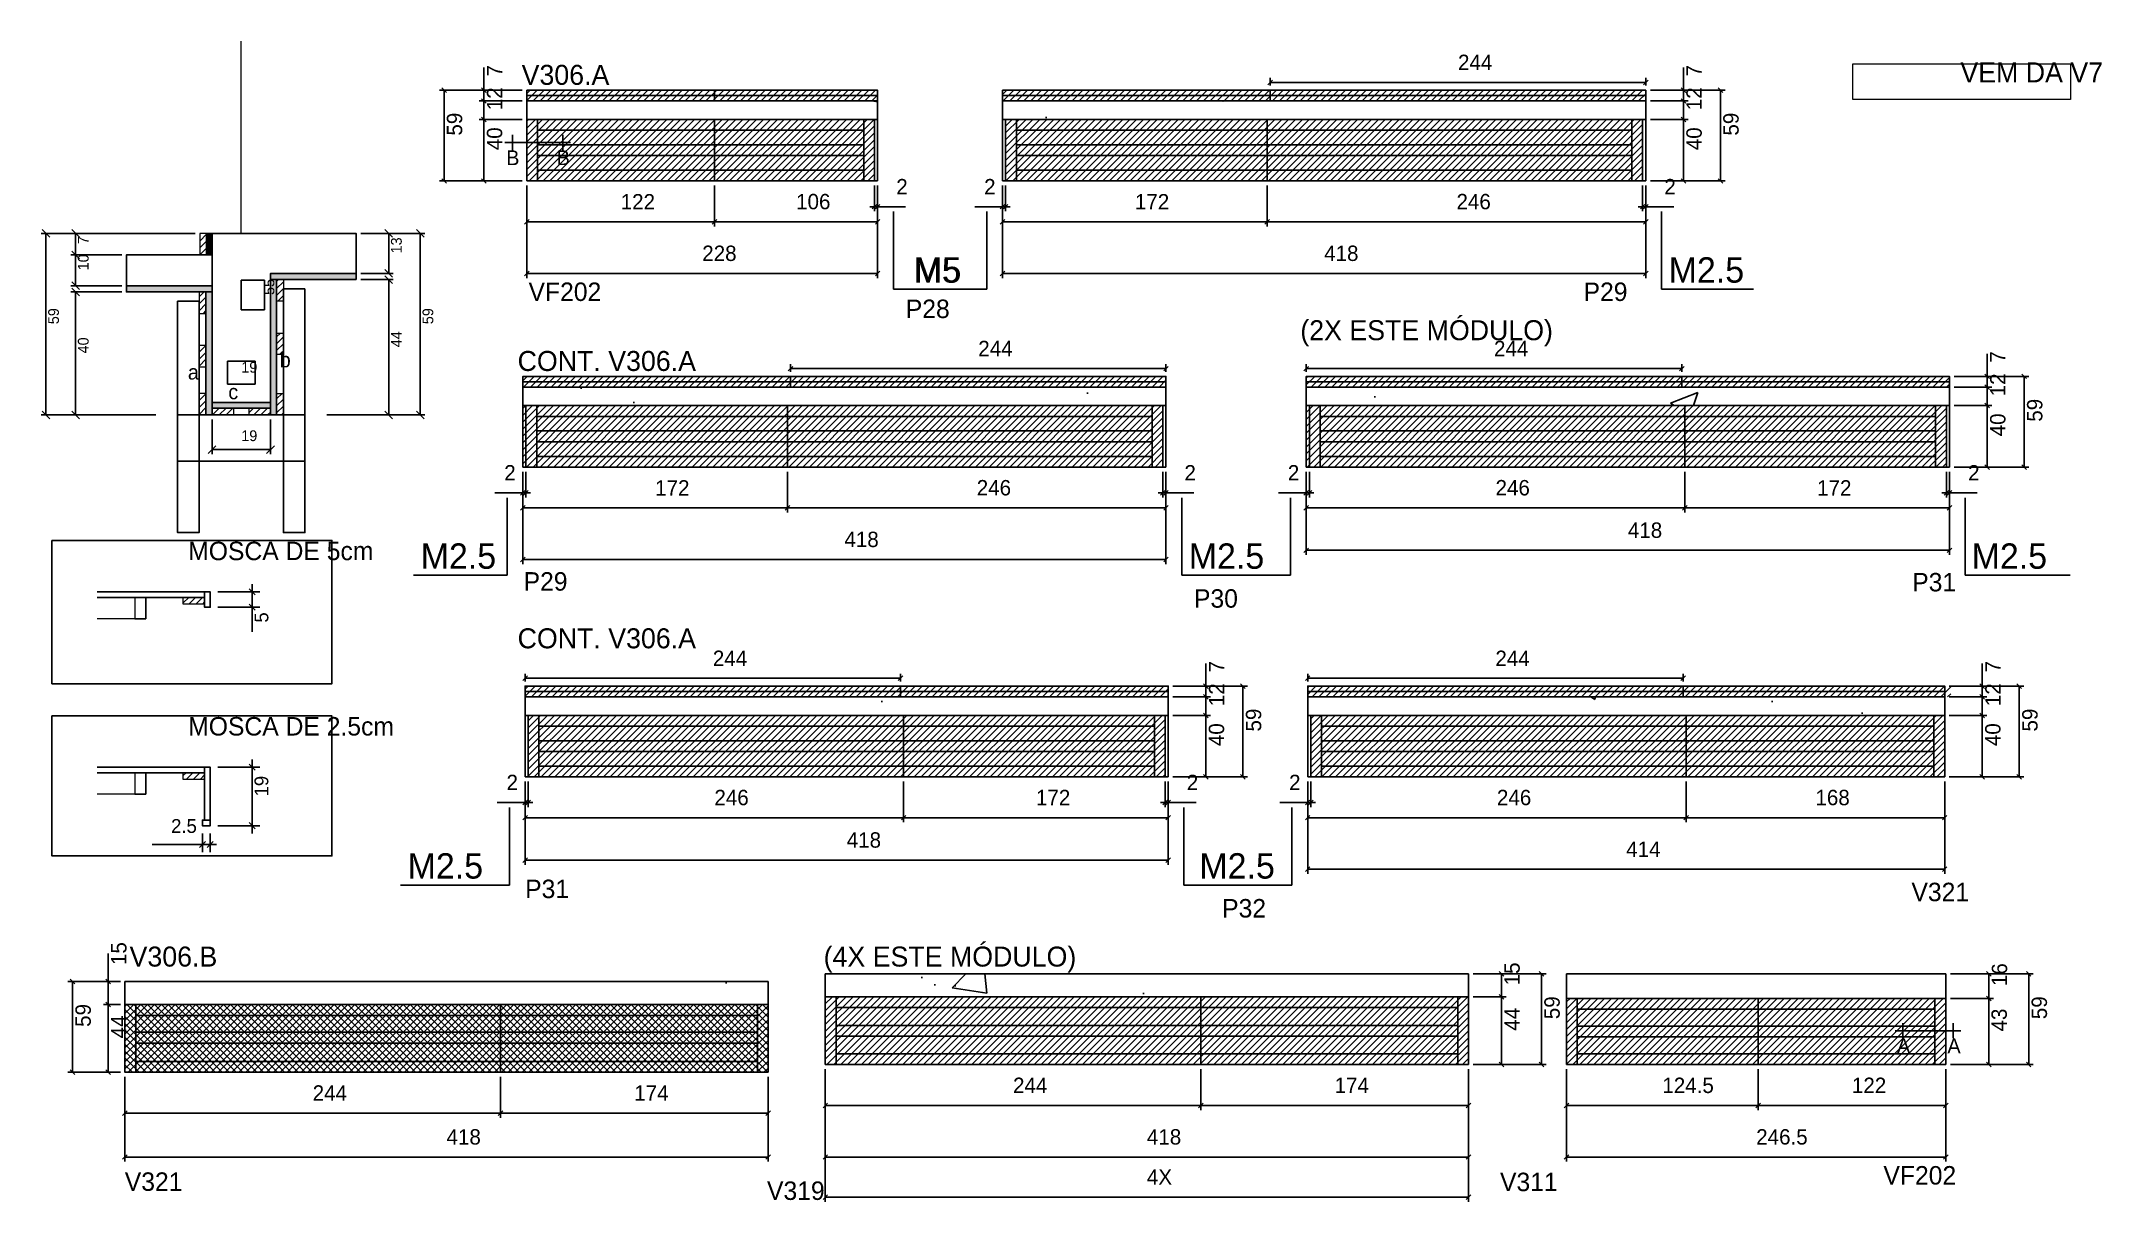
# Model space of a CAD drawing. Header units: metres. Extents: x 5173 to 6512, y 5271 to 6026.
import ezdxf

# ---------------------------------------------------------------- set-up
doc = ezdxf.new("R2010")
doc.units = ezdxf.units.M
for name, color, linetype in [('5', 7, 'Continuous'), ('CONCRETO', 7, 'Continuous'), ('COTA', 7, 'Continuous'), ('Cota Seção (2x)', 7, 'Continuous'), ('Cotas', 7, 'Continuous'), ('detalhes', 7, 'Continuous'), ('Hachura', 7, 'Continuous'), ('Madeira', 7, 'Continuous'), ('NOMENCLATURA', 7, 'Continuous'), ('Painéis', 7, 'Continuous'), ('REAPROVEITAMENTO', 7, 'Continuous'), ('SARR_2.2x7', 7, 'Continuous'), ('SARR_3.5x7', 7, 'Continuous'), ('TEXTO PILAR', 7, 'Continuous'), ('Texto Seção', 7, 'Continuous')]:
    doc.layers.add(name, color=color, linetype=linetype)

msp = doc.modelspace()

# ---------------------------------------------------------------- texts
at = {"layer": '5', "color": 5, "lineweight": 25}
for s, rotation, p in [('VF202', 360, (5489.8, 5856.8)), ('P29', 0, (6175.5, 5856.8)), ('P28', 0, (5735, 5845.7)), ('P29', 0, (5486.6, 5668.5)), ('P31', 360, (6389.1, 5668)), ('P30', 360, (5922.3, 5657.4)), ('P31', 360, (5487.6, 5468.6)), ('V321', 360, (6388.6, 5466.6)), ('P32', 360, (5940.6, 5456)), ('V321', 0, (5227.4, 5278.3)), ('V311', 0, (6121.2, 5278.1)), ('VF202', 0, (6370.4, 5282.4)), ('V319', 0, (5644.8, 5272.4))]:
    msp.add_text(s, height=12, rotation=rotation, dxfattribs=at).set_placement(p)
at = {"layer": 'COTA', "color": 240, "lineweight": 25}
for s, height, p in [('244', 10, (6093.9, 6006.9)), ('2', 10, (5728.8, 5926.1)), ('2', 10, (5785.9, 5926.1)), ('2', 10, (6228, 5926.1)), ('122', 10, (5549.7, 5916.3)), ('106', 10, (5663.7, 5916.4)), ('172', 10, (5883.9, 5916.3)), ('246', 10, (6092.9, 5916.4)), ('228', 10, (5602.7, 5882.8)), ('418', 10, (6006.9, 5882.8)), ('244', 10, (5782.1, 5820.9)), ('244', 10, (6117.3, 5820.9)), ('2', 10, (5474, 5740.1)), ('2', 10, (5916.1, 5740.1)), ('2', 10, (5983.3, 5740.1)), ('2', 10, (6425.4, 5740.1)), ('172', 10, (5572.1, 5730.3)), ('246', 10, (5781.1, 5730.4)), ('246', 10, (6118.3, 5730.4)), ('172', 10, (6327.3, 5730.3)), ('418', 10, (5695.1, 5696.8)), ('418', 10, (6204.3, 5702.8)), ('244', 10, (5609.6, 5619.5)), ('244', 10, (6118.2, 5619.5)), ('2', 10, (5475.5, 5538.8)), ('2', 10, (5917.6, 5538.8)), ('2', 10, (5984.1, 5538.8)), ('246', 10, (5610.6, 5529)), ('172', 10, (5819.6, 5529)), ('246', 10, (6119.2, 5529)), ('168', 10, (6326.2, 5529)), ('2.5', 9, (5257.5, 5511)), ('418', 10, (5696.6, 5501.4)), ('414', 10, (6203.2, 5495.4)), ('244', 10, (5349.5, 5336.9)), ('174', 10, (5558.5, 5336.9)), ('244', 10, (5804.7, 5341.9)), ('174', 10, (6013.7, 5341.9)), ('124.5', 10, (6226.7, 5341.9)), ('122', 10, (6349.9, 5341.9)), ('418', 10, (5436.5, 5308.4)), ('418', 10, (5891.7, 5308.4)), ('246.5', 10, (6287.7, 5308.4)), ('4X', 10, (5891.7, 5282.3))]:
    msp.add_text(s, height=height, dxfattribs=at).set_placement(p)
for s, height, p in [('7', 10, (5472.7, 6002.7)), ('7', 10, (6252.3, 6002.7)), ('12', 10, (5472.7, 5980.8)), ('12', 10, (6252.3, 5980.8)), ('59', 10, (5446.7, 5964.3)), ('59', 10, (6276.3, 5964.3)), ('40', 10, (5472.7, 5954.8)), ('40', 10, (6252.3, 5954.8)), ('7', 10, (6449.7, 5816.7)), ('12', 10, (6449.7, 5794.8)), ('59', 10, (6473.7, 5778.3)), ('40', 10, (6449.7, 5768.8)), ('5', 9, (5320.7, 5647.7)), ('7', 10, (5942, 5615.3)), ('7', 10, (6446.6, 5615.3)), ('12', 10, (5942, 5593.4)), ('12', 10, (6446.6, 5593.4)), ('59', 10, (5966, 5576.9)), ('59', 10, (6470.6, 5576.9)), ('40', 10, (5941.9, 5567.4)), ('40', 10, (6446.5, 5567.4)), ('19', 9, (5320.7, 5534.7)), ('15', 10, (5228.5, 5425.1)), ('15', 10, (6134, 5411.9)), ('16', 10, (6450.8, 5411.4)), ('59', 10, (5205.3, 5384.9)), ('59', 10, (6160, 5389.9)), ('59', 10, (6476.7, 5389.9)), ('44', 10, (5228.5, 5377.4)), ('44', 10, (6134, 5382.4)), ('43', 10, (6450.6, 5381.9))]:
    msp.add_text(s, height=height, rotation=90, dxfattribs=at).set_placement(p)
at = {"layer": 'COTA', "color": 1, "lineweight": 25}
for s, p in [('7', (5203.9, 5893.7)), ('13', (5407.4, 5887.7)), ('10', (5203.9, 5876.7)), ('59', (5184.6, 5841.7)), ('59', (5427.9, 5841.7)), ('40', (5203.9, 5822.7)), ('44', (5407.4, 5826.7))]:
    msp.add_text(s, height=7, rotation=90, dxfattribs=at).set_placement(p)
msp.add_text('19', height=7, dxfattribs=at).set_placement((5303.1, 5765.7))
at = {"layer": 'Cota Seção (2x)', "color": 1, "lineweight": 25}
msp.add_text('55', height=7, rotation=90, dxfattribs=at).set_placement((5324.6, 5860.7))
msp.add_text('19', height=7, dxfattribs=at).set_placement((5303.1, 5810.2))
at = {"layer": 'detalhes', "color": 4, "lineweight": 25}
for s, p in [('B', (5475.3, 5945.1)), ('B', (5508.1, 5945.1)), ('a', (5268.4, 5805.7)), ('b', (5328.1, 5813.7)), ('c', (5294.7, 5792.9)), ('A', (6379.2, 5367.8)), ('A', (6412, 5367.8))]:
    msp.add_text(s, height=9.6, dxfattribs=at).set_placement(p)
at = {"layer": 'NOMENCLATURA', "color": 7, "lineweight": 25}
for s, p in [('M5', (5740, 5868.7)), ('M5', (5740.5, 5868.7)), ('M2.5', (6230.8, 5868.7)), ('M2.5', (5419.7, 5682.7)), ('M2.5', (5918.9, 5682.7)), ('M2.5', (6427.7, 5682.7)), ('M2.5', (5411.2, 5481.3)), ('M2.5', (5925.8, 5481.3))]:
    msp.add_text(s, height=16.5, dxfattribs=at).set_placement(p)
at = {"layer": 'TEXTO PILAR', "color": 3, "lineweight": 15}
for s, p in [('MOSCA DE 5cm', (5268.6, 5688.3)), ('MOSCA DE 2.5cm', (5268.6, 5574.3))]:
    msp.add_text(s, height=12, dxfattribs=at).set_placement(p)
at = {"layer": 'Texto Seção', "color": 7, "lineweight": 15}
for s, p in [('V306.A', (5485.3, 5997.3)), ('VEM DA V7', (6420.4, 5998.9)), ('(2X ESTE MÓDULO)', (5991.4, 5831.3)), ('CONT. V306.A', (5482.7, 5811.3)), ('CONT. V306.A', (5482.7, 5631)), ('(4X ESTE MÓDULO)', (5681.6, 5424.1)), ('V306.B', (5230.5, 5424.1))]:
    msp.add_text(s, height=13, dxfattribs=at).set_placement(p)

# ---------------------------------------------------------------- hatches: boundary and pattern name
at = {"layer": 'COTA'}
h = msp.add_hatch(dxfattribs=at)
h.set_pattern_fill('AR-CONC')
h.paths.add_polyline_path([(5716.7, 5986.8), (5488.7, 5986.8), (5488.7, 5974.8), (5716.7, 5974.8), (5716.7, 5986.8), (5716.7, 5986.8)])
h = msp.add_hatch(dxfattribs=at)
h.set_pattern_fill('AR-CONC')
h.paths.add_polyline_path([(5797.9, 5986.8), (6215.9, 5986.8), (6215.9, 5974.8), (5797.9, 5974.8), (5797.9, 5986.8), (5797.9, 5986.8)])
h = msp.add_hatch(dxfattribs=at)
h.set_pattern_fill('AR-CONC')
h.paths.add_polyline_path([(5486.1, 5800.8), (5904.1, 5800.8), (5904.1, 5788.8), (5486.1, 5788.8), (5486.1, 5800.8), (5486.1, 5800.8)])
h = msp.add_hatch(dxfattribs=at)
h.set_pattern_fill('AR-CONC')
h.paths.add_polyline_path([(6413.3, 5800.8), (5995.3, 5800.8), (5995.3, 5788.8), (6413.3, 5788.8), (6413.3, 5800.8), (6413.3, 5800.8)])
h = msp.add_hatch(dxfattribs=at)
h.set_pattern_fill('AR-CONC')
h.paths.add_polyline_path([(5905.6, 5599.4), (5487.6, 5599.4), (5487.6, 5587.4), (5905.6, 5587.4), (5905.6, 5599.4), (5905.6, 5599.4)])
h = msp.add_hatch(dxfattribs=at)
h.set_pattern_fill('AR-CONC')
h.paths.add_polyline_path([(6410.2, 5599.4), (5996.2, 5599.4), (5996.2, 5587.4), (6410.2, 5587.4), (6410.2, 5599.4), (6410.2, 5599.4)])
h = msp.add_hatch(dxfattribs=at)
h.set_pattern_fill('AR-CONC')
h.paths.add_polyline_path([(5645.5, 5414.4), (5227.5, 5414.4), (5227.5, 5399.4), (5645.5, 5399.4), (5645.5, 5414.4)])
h = msp.add_hatch(dxfattribs=at)
h.set_pattern_fill('AR-CONC')
h.paths.add_polyline_path([(6100.7, 5419.4), (5682.7, 5419.4), (5682.7, 5404.4), (6100.7, 5404.4), (6100.7, 5419.4)])
h = msp.add_hatch(dxfattribs=at)
h.set_pattern_fill('AR-CONC')
h.paths.add_polyline_path([(6164.4, 5419.4), (6410.9, 5419.4), (6410.9, 5403.4), (6164.4, 5403.4), (6164.4, 5419.4), (6164.4, 5419.4)])
at = {"layer": 'Hachura'}
h = msp.add_hatch(dxfattribs=at)
h.set_pattern_fill('ANSI31')
h.paths.add_polyline_path([(5276.1, 5886.7), (5280.5, 5886.7), (5280.5, 5900.7), (5276.1, 5900.7), (5276.1, 5886.7)])
h = msp.add_hatch(color=7, dxfattribs=at)
h.dxf.hatch_style = 1
h.paths.add_polyline_path([(5280.5, 5900.7), (5284.1, 5900.7), (5284.1, 5886.7), (5280.5, 5886.7), (5280.5, 5900.7)])
h = msp.add_hatch(color=7, dxfattribs=at)
h.dxf.hatch_style = 1
h.paths.add_polyline_path([(5284.1, 5862.7), (5284.1, 5866.7), (5228.5, 5866.7), (5228.5, 5862.7), (5284.1, 5862.7)])
h = msp.add_hatch(color=7, dxfattribs=at)
h.dxf.hatch_style = 1
h.paths.add_polyline_path([(5377.7, 5870.7), (5377.7, 5874.7), (5322.1, 5874.7), (5322.1, 5870.7), (5377.7, 5870.7)])
h = msp.add_hatch(color=7, dxfattribs=at)
h.dxf.hatch_style = 1
h.paths.add_polyline_path([(5326.1, 5870.7), (5322.1, 5870.7), (5322.1, 5782.7), (5326.1, 5782.7), (5326.1, 5870.7)])
h = msp.add_hatch(dxfattribs=at)
h.set_pattern_fill('ANSI31')
h.paths.add_polyline_path([(5330.5, 5856.7), (5326.1, 5856.7), (5326.1, 5870.7), (5330.5, 5870.7), (5330.5, 5856.7)])
h = msp.add_hatch(dxfattribs=at)
h.set_pattern_fill('ANSI31')
h.paths.add_polyline_path([(5275.7, 5848.7), (5280.1, 5848.7), (5280.1, 5862.7), (5275.7, 5862.7), (5275.7, 5848.7)])
h = msp.add_hatch(color=7, dxfattribs=at)
h.dxf.hatch_style = 1
h.paths.add_polyline_path([(5284.1, 5862.7), (5280.1, 5862.7), (5280.1, 5782.7), (5284.1, 5782.7), (5284.1, 5862.7)])
h = msp.add_hatch(dxfattribs=at)
h.set_pattern_fill('ANSI31')
h.paths.add_polyline_path([(5275.7, 5813.9), (5280.1, 5813.9), (5280.1, 5827.9), (5275.7, 5827.9), (5275.7, 5813.9)])
h = msp.add_hatch(dxfattribs=at)
h.set_pattern_fill('ANSI31')
h.paths.add_polyline_path([(5330.5, 5821.9), (5326.1, 5821.9), (5326.1, 5835.9), (5330.5, 5835.9), (5330.5, 5821.9)])
h = msp.add_hatch(dxfattribs=at)
h.set_pattern_fill('ANSI31')
h.paths.add_polyline_path([(5275.7, 5782.7), (5280.1, 5782.7), (5280.1, 5796.7), (5275.7, 5796.7), (5275.7, 5782.7)])
h = msp.add_hatch(color=7, dxfattribs=at)
h.dxf.hatch_style = 1
h.paths.add_polyline_path([(5322.1, 5787.1), (5322.1, 5790.7), (5284.1, 5790.7), (5284.1, 5787.1), (5322.1, 5787.1)])
h = msp.add_hatch(dxfattribs=at)
h.set_pattern_fill('ANSI31')
h.paths.add_polyline_path([(5284.1, 5782.7), (5284.1, 5787.1), (5298.1, 5787.1), (5298.1, 5782.7), (5284.1, 5782.7)])
h = msp.add_hatch(dxfattribs=at)
h.set_pattern_fill('ANSI31')
h.paths.add_polyline_path([(5322.1, 5782.7), (5322.1, 5787.1), (5308.1, 5787.1), (5308.1, 5782.7), (5322.1, 5782.7)])
h = msp.add_hatch(dxfattribs=at)
h.set_pattern_fill('ANSI31')
h.paths.add_polyline_path([(5330.5, 5782.7), (5326.1, 5782.7), (5326.1, 5796.7), (5330.5, 5796.7), (5330.5, 5782.7)])
h = msp.add_hatch(dxfattribs=at)
h.set_pattern_fill('ANSI31')
h.paths.add_polyline_path([(5265.4, 5664.1), (5265.4, 5659.7), (5279.3, 5659.7), (5279.3, 5664.1), (5265.4, 5664.1)])
h = msp.add_hatch(dxfattribs=at)
h.set_pattern_fill('ANSI31')
h.paths.add_polyline_path([(5265.4, 5550.1), (5265.4, 5545.7), (5279.3, 5545.7), (5279.3, 5550.1), (5265.4, 5550.1)])
at = {"layer": 'REAPROVEITAMENTO'}
h = msp.add_hatch(dxfattribs=at)
h.set_pattern_fill('ANSI31')
h.paths.add_polyline_path([(5716.7, 5993.8), (5488.7, 5993.8), (5488.7, 5986.8), (5716.7, 5986.8), (5716.7, 5993.8)])
h = msp.add_hatch(dxfattribs=at)
h.set_pattern_fill('ANSI31')
h.paths.add_polyline_path([(6215.9, 5993.8), (5797.9, 5993.8), (5797.9, 5986.8), (6215.9, 5986.8), (6215.9, 5993.8)])
h = msp.add_hatch(dxfattribs=at)
h.set_pattern_fill('ANSI31')
h.paths.add_polyline_path([(5714.7, 5934.8), (5714.7, 5974.8), (5488.7, 5974.8), (5488.7, 5934.8), (5714.7, 5934.8), (5714.7, 5934.8)])
h = msp.add_hatch(dxfattribs=at)
h.set_pattern_fill('ANSI31')
h.paths.add_polyline_path([(6213.9, 5934.8), (6213.9, 5974.8), (5799.9, 5974.8), (5799.9, 5934.8), (6213.9, 5934.8)])
h = msp.add_hatch(dxfattribs=at)
h.set_pattern_fill('ANSI31')
h.paths.add_polyline_path([(5904.1, 5807.8), (5486.1, 5807.8), (5486.1, 5800.8), (5904.1, 5800.8), (5904.1, 5807.8)])
h = msp.add_hatch(dxfattribs=at)
h.set_pattern_fill('ANSI31')
h.paths.add_polyline_path([(6413.3, 5807.8), (5995.3, 5807.8), (5995.3, 5800.8), (6413.3, 5800.8), (6413.3, 5807.8)])
h = msp.add_hatch(dxfattribs=at)
h.set_pattern_fill('ANSI31')
h.paths.add_polyline_path([(5902.1, 5748.8), (5902.1, 5788.8), (5486.1, 5788.8), (5486.1, 5748.8), (5902.1, 5748.8)])
h = msp.add_hatch(dxfattribs=at)
h.set_pattern_fill('ANSI31')
h.paths.add_polyline_path([(6411.3, 5748.8), (6411.3, 5788.8), (5995.3, 5788.8), (5995.3, 5748.8), (6411.3, 5748.8)])
h = msp.add_hatch(dxfattribs=at)
h.set_pattern_fill('ANSI31')
h.paths.add_polyline_path([(5905.6, 5606.4), (5487.6, 5606.4), (5487.6, 5599.4), (5905.6, 5599.4), (5905.6, 5606.4)])
h = msp.add_hatch(dxfattribs=at)
h.set_pattern_fill('ANSI31')
h.paths.add_polyline_path([(6414.2, 5606.4), (5996.2, 5606.4), (5996.2, 5599.4), (6414.2, 5599.4), (6414.2, 5606.4)])
h = msp.add_hatch(dxfattribs=at)
h.set_pattern_fill('ANSI31')
h.paths.add_polyline_path([(5903.6, 5547.4), (5903.6, 5587.4), (5489.6, 5587.4), (5489.6, 5547.4), (5903.6, 5547.4), (5903.6, 5547.4)])
h = msp.add_hatch(dxfattribs=at)
h.set_pattern_fill('ANSI31')
h.paths.add_polyline_path([(6410.2, 5547.4), (6410.2, 5587.4), (5998.2, 5587.4), (5998.2, 5547.4), (6410.2, 5547.4)])
h = msp.add_hatch(dxfattribs=at)
h.set_pattern_fill('ANSI37')
h.paths.add_polyline_path([(5645.5, 5355.4), (5645.5, 5399.4), (5227.5, 5399.4), (5227.5, 5355.4), (5645.5, 5355.4)])
h = msp.add_hatch(dxfattribs=at)
h.set_pattern_fill('ANSI31')
h.paths.add_polyline_path([(6100.7, 5360.4), (6100.7, 5404.4), (5682.7, 5404.4), (5682.7, 5360.4), (6100.7, 5360.4)])
h = msp.add_hatch(dxfattribs=at)
h.set_pattern_fill('ANSI31')
h.paths.add_polyline_path([(6410.9, 5360.4), (6410.9, 5403.4), (6164.4, 5403.4), (6164.4, 5360.4), (6410.9, 5360.4), (6410.9, 5360.4)])

# ---------------------------------------------------------------- linework, layer by layer
at = {"layer": 'CONCRETO', "color": 251, "lineweight": 25}
msp.add_lwpolyline([(5322.1, 5870.7), (5322.1, 5790.7), (5284.1, 5790.7), (5284.1, 5866.7), (5228.5, 5866.7), (5228.5, 5886.7), (5284.1, 5886.7), (5284.1, 5900.7), (5322.1, 5900.7)], dxfattribs=at)
msp.add_lwpolyline([(5377.7, 5874.7), (5377.7, 5900.7), (5322.1, 5900.7), (5322.1, 5900.7), (5284.1, 5900.7), (5284.1, 5790.7), (5322.1, 5790.7), (5322.1, 5874.7)], close=True, dxfattribs=at)
at = {"layer": 'COTA', "color": 4, "lineweight": 25}
for p, q in [((5460.8, 5993.8), (5460.8, 6008.5)), ((5971.9, 5996.8), (5971.9, 6001.8)), ((6215.9, 5996.8), (6215.9, 6001.8)), ((6240.4, 5993.8), (6240.4, 6008.5)), ((5485.7, 5993.8), (5431.9, 5993.8)), ((5434.9, 5993.8), (5434.9, 5934.8)), ((5485.7, 5993.8), (5457.8, 5993.8)), ((5485.7, 5986.8), (5457.8, 5986.8)), ((5485.7, 5986.8), (5457.8, 5986.8)), ((5460.8, 5986.8), (5460.8, 5993.8)), ((5460.8, 5974.8), (5460.8, 5986.8)), ((6215.9, 5998.8), (5971.9, 5998.8)), ((6218.9, 5993.8), (6243.4, 5993.8)), ((6218.9, 5993.8), (6267.5, 5993.8)), ((6218.9, 5986.8), (6243.4, 5986.8)), ((6218.9, 5986.8), (6243.4, 5986.8)), ((6240.4, 5986.8), (6240.4, 5993.8)), ((6240.4, 5974.8), (6240.4, 5986.8)), ((6264.5, 5993.8), (6264.5, 5934.8)), ((5485.7, 5974.8), (5457.8, 5974.8)), ((5485.7, 5974.8), (5457.8, 5974.8)), ((5460.8, 5974.8), (5460.8, 5934.8)), ((6218.9, 5974.8), (6243.4, 5974.8)), ((6218.9, 5974.8), (6243.4, 5974.8)), ((6240.4, 5974.8), (6240.4, 5934.8)), ((5485.7, 5934.8), (5431.9, 5934.8)), ((5485.7, 5934.8), (5457.8, 5934.8)), ((6218.9, 5934.8), (6243.4, 5934.8)), ((6218.9, 5934.8), (6267.5, 5934.8)), ((5488.7, 5931.8), (5488.7, 5905.3)), ((5488.7, 5931.8), (5488.7, 5871.7)), ((5610.7, 5931.8), (5610.7, 5905.3)), ((5610.7, 5931.8), (5610.7, 5905.3)), ((5714.7, 5931.8), (5714.7, 5915.1)), ((5716.7, 5931.8), (5716.7, 5905.3)), ((5716.7, 5931.8), (5716.7, 5871.7)), ((5716.7, 5931.8), (5716.7, 5915.1)), ((5797.9, 5931.8), (5797.9, 5905.3)), ((5797.9, 5931.8), (5797.9, 5871.7)), ((5797.9, 5931.8), (5797.9, 5915.1)), ((5799.9, 5931.8), (5799.9, 5915.1)), ((5969.9, 5931.8), (5969.9, 5905.3)), ((5969.9, 5931.8), (5969.9, 5905.3)), ((6213.9, 5931.8), (6213.9, 5915.1)), ((6215.9, 5931.8), (6215.9, 5905.3)), ((6215.9, 5931.8), (6215.9, 5871.7)), ((6215.9, 5931.8), (6215.9, 5915.1)), ((5488.7, 5908.3), (5610.7, 5908.3)), ((5610.7, 5908.3), (5716.7, 5908.3)), ((5714.7, 5918.1), (5711.7, 5918.1)), ((5714.7, 5918.1), (5716.7, 5918.1)), ((5716.7, 5918.1), (5734.8, 5918.1)), ((5797.9, 5918.1), (5779.8, 5918.1)), ((5799.9, 5918.1), (5797.9, 5918.1)), ((5969.9, 5908.3), (5797.9, 5908.3)), ((5799.9, 5918.1), (5802.9, 5918.1)), ((6215.9, 5908.3), (5969.9, 5908.3)), ((6213.9, 5918.1), (6210.9, 5918.1)), ((6213.9, 5918.1), (6215.9, 5918.1)), ((6215.9, 5918.1), (6234.1, 5918.1)), ((5273.1, 5900.7), (5173.1, 5900.7)), ((5176.1, 5782.7), (5176.1, 5900.7)), ((5273.1, 5900.7), (5192.4, 5900.7)), ((5195.4, 5900.7), (5195.4, 5886.7)), ((5380.7, 5900.7), (5401.9, 5900.7)), ((5380.7, 5900.7), (5422.4, 5900.7)), ((5398.9, 5874.7), (5398.9, 5900.7)), ((5419.4, 5900.7), (5419.4, 5782.7)), ((5225.5, 5886.7), (5192.4, 5886.7)), ((5225.5, 5886.7), (5192.4, 5886.7)), ((5195.4, 5886.7), (5195.4, 5866.7)), ((5225.5, 5866.7), (5192.4, 5866.7)), ((5380.7, 5874.7), (5401.9, 5874.7)), ((5380.7, 5870.7), (5401.9, 5870.7)), ((5398.9, 5782.7), (5398.9, 5870.7)), ((5488.7, 5874.7), (5716.7, 5874.7)), ((6215.9, 5874.7), (5797.9, 5874.7)), ((5225.5, 5862.7), (5192.4, 5862.7)), ((5195.4, 5862.7), (5195.4, 5782.7)), ((5660, 5810.8), (5660, 5815.8)), ((5904.1, 5812.8), (5660, 5812.8)), ((5904.1, 5810.8), (5904.1, 5815.8)), ((5995.3, 5810.8), (5995.3, 5815.8)), ((5995.3, 5812.8), (6239.4, 5812.8)), ((6239.4, 5810.8), (6239.4, 5815.8)), ((6437.8, 5807.8), (6437.8, 5822.5)), ((6416.3, 5807.8), (6440.8, 5807.8)), ((6416.3, 5807.8), (6464.9, 5807.8)), ((6416.3, 5800.8), (6440.8, 5800.8)), ((6416.3, 5800.8), (6440.8, 5800.8)), ((6437.8, 5800.8), (6437.8, 5807.8)), ((6437.8, 5788.8), (6437.8, 5800.8)), ((6461.9, 5807.8), (6461.9, 5748.8)), ((6416.3, 5788.8), (6440.8, 5788.8)), ((6416.3, 5788.8), (6440.8, 5788.8)), ((6437.8, 5788.8), (6437.8, 5748.8)), ((5247.5, 5782.7), (5173.1, 5782.7)), ((5247.5, 5782.7), (5192.4, 5782.7)), ((5284.1, 5779.7), (5284.1, 5757.2)), ((5322.1, 5779.7), (5322.1, 5757.2)), ((5358.7, 5782.7), (5401.9, 5782.7)), ((5383.3, 5782.7), (5422.4, 5782.7)), ((5284.1, 5760.2), (5322.1, 5760.2)), ((5486.1, 5745.8), (5486.1, 5719.3)), ((5486.1, 5745.8), (5486.1, 5685.7)), ((5486.1, 5745.8), (5486.1, 5729.1)), ((5488.1, 5745.8), (5488.1, 5729.1)), ((5658.1, 5745.8), (5658.1, 5719.3)), ((5658.1, 5745.8), (5658.1, 5719.3)), ((5902.1, 5745.8), (5902.1, 5729.1)), ((5904.1, 5745.8), (5904.1, 5719.3)), ((5904.1, 5745.8), (5904.1, 5685.7)), ((5904.1, 5745.8), (5904.1, 5729.1)), ((5995.3, 5745.8), (5995.3, 5719.3)), ((5995.3, 5745.8), (5995.3, 5691.7)), ((5995.3, 5745.8), (5995.3, 5729.1)), ((5997.3, 5745.8), (5997.3, 5729.1)), ((6241.3, 5745.8), (6241.3, 5719.3)), ((6241.3, 5745.8), (6241.3, 5719.3)), ((6411.3, 5745.8), (6411.3, 5729.1)), ((6413.3, 5745.8), (6413.3, 5719.3)), ((6413.3, 5745.8), (6413.3, 5691.7)), ((6413.3, 5745.8), (6413.3, 5729.1)), ((6416.3, 5748.8), (6440.8, 5748.8)), ((6416.3, 5748.8), (6464.9, 5748.8)), ((5486.1, 5732.1), (5468, 5732.1)), ((5488.1, 5732.1), (5486.1, 5732.1)), ((5488.1, 5732.1), (5491.1, 5732.1)), ((5902.1, 5732.1), (5899.1, 5732.1)), ((5902.1, 5732.1), (5904.1, 5732.1)), ((5904.1, 5732.1), (5922.2, 5732.1)), ((5995.3, 5732.1), (5977.2, 5732.1)), ((5997.3, 5732.1), (5995.3, 5732.1)), ((5997.3, 5732.1), (6000.3, 5732.1)), ((6411.3, 5732.1), (6408.3, 5732.1)), ((6411.3, 5732.1), (6413.3, 5732.1)), ((6413.3, 5732.1), (6431.4, 5732.1)), ((5658.1, 5722.3), (5486.1, 5722.3)), ((5904.1, 5722.3), (5658.1, 5722.3)), ((5995.3, 5722.3), (6241.3, 5722.3)), ((6241.3, 5722.3), (6413.3, 5722.3)), ((5995.3, 5694.7), (6413.3, 5694.7)), ((5904.1, 5688.7), (5486.1, 5688.7)), ((5287.9, 5667.7), (5315.2, 5667.7)), ((5310.2, 5672.7), (5310.2, 5657.7)), ((5287.9, 5657.7), (5315.2, 5657.7)), ((5310.2, 5657.7), (5310.2, 5641.7)), ((5487.6, 5609.4), (5487.6, 5614.5)), ((5487.6, 5611.5), (5731.6, 5611.5)), ((5731.6, 5609.4), (5731.6, 5614.5)), ((5930, 5606.4), (5930, 5621.2)), ((5996.2, 5609.4), (5996.2, 5614.5)), ((5996.2, 5611.5), (6240.2, 5611.5)), ((6240.2, 5609.4), (6240.2, 5614.5)), ((6434.6, 5606.4), (6434.6, 5621.2)), ((5908.6, 5606.4), (5933, 5606.4)), ((5908.6, 5606.4), (5957.1, 5606.4)), ((5908.6, 5599.4), (5933, 5599.4)), ((5908.6, 5599.4), (5933, 5599.4)), ((5930, 5599.4), (5930, 5606.4)), ((5930, 5587.4), (5930, 5599.4)), ((5954.1, 5606.4), (5954.1, 5547.4)), ((6413.2, 5606.4), (6437.6, 5606.4)), ((6413.2, 5606.4), (6461.7, 5606.4)), ((6413.2, 5599.4), (6437.6, 5599.4)), ((6413.2, 5599.4), (6437.6, 5599.4)), ((6434.6, 5599.4), (6434.6, 5606.4)), ((6434.6, 5587.4), (6434.6, 5599.4)), ((6458.7, 5606.4), (6458.7, 5547.4)), ((5908.6, 5587.4), (5933, 5587.4)), ((5908.6, 5587.4), (5933, 5587.4)), ((5930, 5587.4), (5930, 5547.4)), ((6413.2, 5587.4), (6437.6, 5587.4)), ((6413.2, 5587.4), (6437.6, 5587.4)), ((6434.6, 5587.4), (6434.6, 5547.4)), ((5310.2, 5558.7), (5310.2, 5510.7)), ((5287.9, 5553.7), (5315.2, 5553.7)), ((5908.6, 5547.4), (5933, 5547.4)), ((5908.6, 5547.4), (5957.1, 5547.4)), ((6413.2, 5547.4), (6437.6, 5547.4)), ((6413.2, 5547.4), (6461.7, 5547.4)), ((5487.6, 5544.4), (5487.6, 5517.9)), ((5487.6, 5544.4), (5487.6, 5490.3)), ((5487.6, 5544.4), (5487.6, 5527.8)), ((5489.6, 5544.4), (5489.6, 5527.8)), ((5733.6, 5544.4), (5733.6, 5517.9)), ((5733.6, 5544.4), (5733.6, 5517.9)), ((5903.6, 5544.4), (5903.6, 5527.8)), ((5905.6, 5544.4), (5905.6, 5517.9)), ((5905.6, 5544.4), (5905.6, 5490.3)), ((5905.6, 5544.4), (5905.6, 5527.8)), ((5996.2, 5544.4), (5996.2, 5517.9)), ((5996.2, 5544.4), (5996.2, 5484.4)), ((5996.2, 5544.4), (5996.2, 5527.8)), ((5998.2, 5544.4), (5998.2, 5527.8)), ((6242.2, 5544.4), (6242.2, 5517.9)), ((6242.2, 5544.4), (6242.2, 5517.9)), ((6410.2, 5544.4), (6410.2, 5517.9)), ((6410.2, 5544.4), (6410.2, 5484.4)), ((5487.6, 5530.8), (5469.5, 5530.8)), ((5489.6, 5530.8), (5487.6, 5530.8)), ((5487.6, 5520.9), (5733.6, 5520.9)), ((5489.6, 5530.8), (5492.6, 5530.8)), ((5733.6, 5520.9), (5905.6, 5520.9)), ((5903.6, 5530.8), (5900.6, 5530.8)), ((5903.6, 5530.8), (5905.6, 5530.8)), ((5905.6, 5530.8), (5923.7, 5530.8)), ((5996.2, 5530.8), (5978.1, 5530.8)), ((5998.2, 5530.8), (5996.2, 5530.8)), ((5996.2, 5520.9), (6242.2, 5520.9)), ((5998.2, 5530.8), (6001.2, 5530.8)), ((6242.2, 5520.9), (6410.2, 5520.9)), ((5277.9, 5510.7), (5277.9, 5498.5)), ((5282.9, 5510.7), (5282.9, 5498.5)), ((5287.9, 5515.7), (5315.2, 5515.7)), ((5277.9, 5503.5), (5245.1, 5503.5)), ((5282.9, 5503.5), (5277.9, 5503.5)), ((5282.9, 5503.5), (5286.9, 5503.5)), ((5487.6, 5493.3), (5905.6, 5493.3)), ((5996.2, 5487.4), (6410.2, 5487.4)), ((5216.6, 5414.4), (5216.6, 5432.7)), ((5224.5, 5414.4), (5190.4, 5414.4)), ((5193.4, 5414.4), (5193.4, 5355.4)), ((5224.5, 5414.4), (5213.6, 5414.4)), ((5216.6, 5399.4), (5216.6, 5414.4)), ((6103.7, 5419.4), (6125.1, 5419.4)), ((6103.7, 5419.4), (6151.1, 5419.4)), ((6122.1, 5404.4), (6122.1, 5419.4)), ((6148.1, 5419.4), (6148.1, 5360.4)), ((6413.9, 5419.4), (6441.9, 5419.4)), ((6413.9, 5419.4), (6467.8, 5419.4)), ((6438.9, 5403.4), (6438.9, 5419.4)), ((6464.8, 5419.4), (6464.8, 5360.4)), ((5224.5, 5399.4), (5213.6, 5399.4)), ((5224.5, 5399.4), (5213.6, 5399.4)), ((5216.6, 5399.4), (5216.6, 5355.4)), ((6103.7, 5404.4), (6125.1, 5404.4)), ((6103.7, 5404.4), (6125.1, 5404.4)), ((6122.1, 5404.4), (6122.1, 5360.4)), ((6413.9, 5403.4), (6441.9, 5403.4)), ((6413.9, 5403.4), (6441.9, 5403.4)), ((6438.9, 5403.4), (6438.9, 5360.4)), ((5682.7, 5357.4), (5682.7, 5330.8)), ((5682.7, 5357.4), (5682.7, 5297.3)), ((5682.7, 5357.4), (5682.7, 5271.2)), ((5926.7, 5357.4), (5926.7, 5330.8)), ((5926.7, 5357.4), (5926.7, 5330.8)), ((6100.7, 5357.4), (6100.7, 5330.8)), ((6100.7, 5357.4), (6100.7, 5297.3)), ((6100.7, 5357.4), (6100.7, 5271.2)), ((6103.7, 5360.4), (6125.1, 5360.4)), ((6103.7, 5360.4), (6151.1, 5360.4)), ((6164.4, 5357.4), (6164.4, 5330.8)), ((6164.4, 5357.4), (6164.4, 5297.3)), ((6288.9, 5357.4), (6288.9, 5330.8)), ((6288.9, 5357.4), (6288.9, 5330.8)), ((6410.9, 5357.4), (6410.9, 5330.8)), ((6410.9, 5357.4), (6410.9, 5297.3)), ((6413.9, 5360.4), (6441.9, 5360.4)), ((6413.9, 5360.4), (6467.8, 5360.4)), ((5224.5, 5355.4), (5190.4, 5355.4)), ((5224.5, 5355.4), (5213.6, 5355.4)), ((5227.5, 5352.4), (5227.5, 5325.8)), ((5227.5, 5352.4), (5227.5, 5297.3)), ((5471.5, 5352.4), (5471.5, 5325.8)), ((5471.5, 5352.4), (5471.5, 5325.8)), ((5645.5, 5352.4), (5645.5, 5325.8)), ((5645.5, 5352.4), (5645.5, 5297.3)), ((5682.7, 5333.8), (5926.7, 5333.8)), ((5926.7, 5333.8), (6100.7, 5333.8)), ((6288.9, 5333.8), (6164.4, 5333.8)), ((6410.9, 5333.8), (6288.9, 5333.8)), ((5227.5, 5328.8), (5471.5, 5328.8)), ((5471.5, 5328.8), (5645.5, 5328.8)), ((5227.5, 5300.3), (5645.5, 5300.3)), ((5682.7, 5300.3), (6100.7, 5300.3)), ((6410.9, 5300.3), (6164.4, 5300.3)), ((5682.7, 5274.2), (6100.7, 5274.2))]:
    msp.add_line(p, q, dxfattribs=at)
at = {"layer": 'COTA', "color": 0, "lineweight": 25}
for p, q in [((5973.4, 6000.3), (5970.4, 5997.3)), ((6214.4, 5997.3), (6217.4, 6000.3)), ((5436.4, 5992.3), (5433.4, 5995.3)), ((5462.3, 5992.3), (5459.3, 5995.3)), ((5462.3, 5985.3), (5459.3, 5988.3)), ((5459.3, 5988.3), (5462.3, 5985.3)), ((6241.9, 5992.3), (6238.9, 5995.3)), ((6241.9, 5985.3), (6238.9, 5988.3)), ((6238.9, 5988.3), (6241.9, 5985.3)), ((6266, 5992.3), (6263, 5995.3)), ((5462.3, 5973.3), (5459.3, 5976.3)), ((5459.3, 5976.3), (5462.3, 5973.3)), ((6241.9, 5973.3), (6238.9, 5976.3)), ((6238.9, 5976.3), (6241.9, 5973.3)), ((5433.4, 5936.3), (5436.4, 5933.3)), ((5459.3, 5936.3), (5462.3, 5933.3)), ((6238.9, 5936.3), (6241.9, 5933.3)), ((6263, 5936.3), (6266, 5933.3)), ((5713.2, 5916.6), (5716.2, 5919.6)), ((5718.2, 5919.6), (5715.2, 5916.6)), ((5796.4, 5916.6), (5799.4, 5919.6)), ((5801.4, 5919.6), (5798.4, 5916.6)), ((6212.4, 5916.6), (6215.4, 5919.6)), ((6217.4, 5919.6), (6214.4, 5916.6)), ((5490.2, 5909.8), (5487.2, 5906.8)), ((5609.2, 5906.8), (5612.2, 5909.8)), ((5612.2, 5909.8), (5609.2, 5906.8)), ((5715.2, 5906.8), (5718.2, 5909.8)), ((5799.4, 5909.8), (5796.4, 5906.8)), ((5971.4, 5909.8), (5968.4, 5906.8)), ((5968.4, 5906.8), (5971.4, 5909.8)), ((6214.4, 5906.8), (6217.4, 5909.8)), ((5490.2, 5876.2), (5487.2, 5873.2)), ((5715.2, 5873.2), (5718.2, 5876.2)), ((5799.4, 5876.2), (5796.4, 5873.2)), ((6214.4, 5873.2), (6217.4, 5876.2)), ((5661.5, 5814.3), (5658.5, 5811.3)), ((5902.6, 5811.3), (5905.6, 5814.3)), ((5996.8, 5814.3), (5993.8, 5811.3)), ((6237.9, 5811.3), (6240.9, 5814.3)), ((6439.3, 5806.3), (6436.3, 5809.3)), ((6439.3, 5799.3), (6436.3, 5802.3)), ((6436.3, 5802.3), (6439.3, 5799.3)), ((6463.4, 5806.3), (6460.4, 5809.3)), ((6439.3, 5787.3), (6436.3, 5790.3)), ((6436.3, 5790.3), (6439.3, 5787.3)), ((6436.3, 5750.3), (6439.3, 5747.3)), ((6460.4, 5750.3), (6463.4, 5747.3)), ((5484.6, 5730.6), (5487.6, 5733.6)), ((5489.6, 5733.6), (5486.6, 5730.6)), ((5900.6, 5730.6), (5903.6, 5733.6)), ((5905.6, 5733.6), (5902.6, 5730.6)), ((5993.8, 5730.6), (5996.8, 5733.6)), ((5998.8, 5733.6), (5995.8, 5730.6)), ((6409.8, 5730.6), (6412.8, 5733.6)), ((6414.8, 5733.6), (6411.8, 5730.6)), ((5487.6, 5723.8), (5484.6, 5720.8)), ((5659.6, 5723.8), (5656.6, 5720.8)), ((5656.6, 5720.8), (5659.6, 5723.8)), ((5902.6, 5720.8), (5905.6, 5723.8)), ((5996.8, 5723.8), (5993.8, 5720.8)), ((6239.8, 5720.8), (6242.8, 5723.8)), ((6242.8, 5723.8), (6239.8, 5720.8)), ((6411.8, 5720.8), (6414.8, 5723.8)), ((5996.8, 5696.2), (5993.8, 5693.2)), ((6411.8, 5693.2), (6414.8, 5696.2)), ((5487.6, 5690.2), (5484.6, 5687.2)), ((5902.6, 5687.2), (5905.6, 5690.2)), ((5489.1, 5613), (5486.1, 5610)), ((5730.1, 5610), (5733.1, 5613)), ((5997.7, 5613), (5994.7, 5610)), ((6238.7, 5610), (6241.7, 5613)), ((5931.5, 5604.9), (5928.5, 5607.9)), ((5931.5, 5597.9), (5928.5, 5600.9)), ((5928.5, 5600.9), (5931.5, 5597.9)), ((5955.6, 5604.9), (5952.6, 5607.9)), ((6436.1, 5604.9), (6433.1, 5607.9)), ((6436.1, 5597.9), (6433.1, 5600.9)), ((6433.1, 5600.9), (6436.1, 5597.9)), ((6460.2, 5604.9), (6457.2, 5607.9)), ((5931.5, 5585.9), (5928.5, 5588.9)), ((5928.5, 5588.9), (5931.5, 5585.9)), ((6436.1, 5585.9), (6433.1, 5588.9)), ((6433.1, 5588.9), (6436.1, 5585.9)), ((5928.5, 5548.9), (5931.5, 5545.9)), ((5952.6, 5548.9), (5955.6, 5545.9)), ((6433.1, 5548.9), (6436.1, 5545.9)), ((6457.2, 5548.9), (6460.2, 5545.9)), ((5486.1, 5529.3), (5489.1, 5532.3)), ((5491.1, 5532.3), (5488.1, 5529.3)), ((5902.1, 5529.3), (5905.1, 5532.3)), ((5907.1, 5532.3), (5904.1, 5529.3)), ((5994.7, 5529.3), (5997.7, 5532.3)), ((5999.7, 5532.3), (5996.7, 5529.3)), ((5489.1, 5522.4), (5486.1, 5519.4)), ((5732.1, 5519.4), (5735.1, 5522.4)), ((5735.1, 5522.4), (5732.1, 5519.4)), ((5904.1, 5519.4), (5907.1, 5522.4)), ((5997.7, 5522.4), (5994.7, 5519.4)), ((6240.7, 5519.4), (6243.7, 5522.4)), ((6243.7, 5522.4), (6240.7, 5519.4)), ((6408.7, 5519.4), (6411.7, 5522.4)), ((5489.1, 5494.8), (5486.1, 5491.8)), ((5904.1, 5491.8), (5907.1, 5494.8)), ((5997.7, 5488.9), (5994.7, 5485.9)), ((6408.7, 5485.9), (6411.7, 5488.9)), ((5194.9, 5412.9), (5191.9, 5415.9)), ((5218.1, 5412.9), (5215.1, 5415.9)), ((6123.6, 5417.9), (6120.6, 5420.9)), ((6149.6, 5417.9), (6146.6, 5420.9)), ((6440.4, 5417.9), (6437.4, 5420.9)), ((6466.3, 5417.9), (6463.3, 5420.9)), ((5215.1, 5400.9), (5218.1, 5397.9)), ((5218.1, 5397.9), (5215.1, 5400.9)), ((6123.6, 5402.9), (6120.6, 5405.9)), ((6120.6, 5405.9), (6123.6, 5402.9)), ((6440.4, 5401.9), (6437.4, 5404.9)), ((6437.4, 5404.9), (6440.4, 5401.9)), ((6120.6, 5361.9), (6123.6, 5358.9)), ((6146.6, 5361.9), (6149.6, 5358.9)), ((6437.4, 5361.9), (6440.4, 5358.9)), ((6463.3, 5361.9), (6466.3, 5358.9)), ((5191.9, 5356.9), (5194.9, 5353.9)), ((5215.1, 5356.9), (5218.1, 5353.9)), ((5229, 5330.3), (5226, 5327.3)), ((5470, 5327.3), (5473, 5330.3)), ((5473, 5330.3), (5470, 5327.3)), ((5644, 5327.3), (5647, 5330.3)), ((5684.2, 5335.3), (5681.2, 5332.3)), ((5925.2, 5332.3), (5928.2, 5335.3)), ((5928.2, 5335.3), (5925.2, 5332.3)), ((6099.2, 5332.3), (6102.2, 5335.3)), ((6165.9, 5335.3), (6162.9, 5332.3)), ((6290.4, 5335.3), (6287.4, 5332.3)), ((6287.4, 5332.3), (6290.4, 5335.3)), ((6409.4, 5332.3), (6412.4, 5335.3)), ((5229, 5301.8), (5226, 5298.8)), ((5644, 5298.8), (5647, 5301.8)), ((5684.2, 5301.8), (5681.2, 5298.8)), ((6099.2, 5298.8), (6102.2, 5301.8)), ((6165.9, 5301.8), (6162.9, 5298.8)), ((6409.4, 5298.8), (6412.4, 5301.8)), ((5684.2, 5275.7), (5681.2, 5272.7)), ((6099.2, 5272.7), (6102.2, 5275.7))]:
    msp.add_line(p, q, dxfattribs=at)
at = {"layer": 'COTA', "color": 241, "lineweight": 25}
for p, q in [((5488.7, 5974.8), (5488.7, 5986.8)), ((5716.7, 5986.8), (5716.7, 5974.8)), ((5797.9, 5986.8), (5797.9, 5974.8)), ((6215.9, 5974.8), (6215.9, 5986.8)), ((5486.1, 5800.8), (5486.1, 5788.8)), ((5904.1, 5788.8), (5904.1, 5800.8)), ((5995.3, 5788.8), (5995.3, 5800.8)), ((6413.3, 5800.8), (6413.3, 5788.8)), ((5487.6, 5587.4), (5487.6, 5599.4)), ((5905.6, 5599.4), (5905.6, 5587.4)), ((5996.2, 5587.4), (5996.2, 5599.4)), ((6410.2, 5599.4), (6410.2, 5587.4)), ((5227.5, 5399.4), (5227.5, 5414.4)), ((5645.5, 5414.4), (5227.5, 5414.4)), ((5645.5, 5414.4), (5645.5, 5399.4)), ((5682.7, 5404.4), (5682.7, 5419.4)), ((6100.7, 5419.4), (5682.7, 5419.4)), ((6100.7, 5419.4), (6100.7, 5404.4)), ((6164.4, 5419.4), (6164.4, 5403.4)), ((6410.9, 5419.4), (6164.4, 5419.4)), ((6410.9, 5403.4), (6410.9, 5419.4))]:
    msp.add_line(p, q, dxfattribs=at)
at = {"layer": 'COTA', "color": 0, "lineweight": 25}
for points in [[(5178.6, 5898.2), (5173.6, 5903.2)], [(5197.9, 5898.2), (5192.9, 5903.2)], [(5401.4, 5898.2), (5396.4, 5903.2)], [(5421.9, 5898.2), (5416.9, 5903.2)], [(5197.9, 5884.2), (5192.9, 5889.2)], [(5192.9, 5889.2), (5197.9, 5884.2)], [(5192.9, 5869.2), (5197.9, 5864.2)], [(5396.4, 5877.2), (5401.4, 5872.2)], [(5401.4, 5868.2), (5396.4, 5873.2)], [(5197.9, 5860.2), (5192.9, 5865.2)], [(5173.6, 5785.2), (5178.6, 5780.2)], [(5192.9, 5785.2), (5197.9, 5780.2)], [(5396.4, 5785.2), (5401.4, 5780.2)], [(5416.9, 5785.2), (5421.9, 5780.2)], [(5286.6, 5762.7), (5281.6, 5757.7)], [(5319.6, 5757.7), (5324.6, 5762.7)], [(5312.2, 5665.7), (5308.2, 5669.7)], [(5308.2, 5659.7), (5312.2, 5655.7)], [(5312.2, 5551.7), (5308.2, 5555.7)], [(5275.9, 5501.5), (5279.9, 5505.5)], [(5284.9, 5505.5), (5280.9, 5501.5)], [(5308.2, 5517.7), (5312.2, 5513.7)]]:
    msp.add_lwpolyline(points, dxfattribs=at)
at = {"layer": 'Cota Seção (2x)', "color": 180, "lineweight": 25}
for p, q in [((5318.1, 5870.3), (5303.1, 5870.3)), ((5303.1, 5870.3), (5303.1, 5851)), ((5318.1, 5851), (5318.1, 5870.3)), ((5303.1, 5851), (5318.1, 5851)), ((5312.1, 5817.7), (5294.1, 5817.7)), ((5294.1, 5817.7), (5294.1, 5802.7)), ((5312.1, 5802.7), (5312.1, 5817.7)), ((5294.1, 5802.7), (5312.1, 5802.7))]:
    msp.add_line(p, q, dxfattribs=at)
at = {"layer": 'Cotas', "color": 1, "lineweight": 25}
for points in [[(5180, 5701.1), (5362, 5701.1), (5362, 5608), (5180, 5608)], [(5180, 5587.1), (5362, 5587.1), (5362, 5496), (5180, 5496)]]:
    msp.add_lwpolyline(points, close=True, dxfattribs=at)
at = {"layer": 'Madeira', "color": 126, "lineweight": 18}
for points in [[(5276.1, 5886.7), (5280.5, 5886.7), (5280.5, 5900.7), (5276.1, 5900.7)], [(5330.5, 5856.7), (5326.1, 5856.7), (5326.1, 5870.7), (5330.5, 5870.7)], [(5275.7, 5848.7), (5280.1, 5848.7), (5280.1, 5862.7), (5275.7, 5862.7)], [(5275.7, 5813.9), (5280.1, 5813.9), (5280.1, 5827.9), (5275.7, 5827.9)], [(5330.5, 5821.9), (5326.1, 5821.9), (5326.1, 5835.9), (5330.5, 5835.9)], [(5275.7, 5782.7), (5280.1, 5782.7), (5280.1, 5796.7), (5275.7, 5796.7)], [(5284.1, 5782.7), (5284.1, 5787.1), (5298.1, 5787.1), (5298.1, 5782.7)], [(5322.1, 5782.7), (5322.1, 5787.1), (5308.1, 5787.1), (5308.1, 5782.7)], [(5330.5, 5782.7), (5326.1, 5782.7), (5326.1, 5796.7), (5330.5, 5796.7)], [(5241, 5650.1), (5241, 5664.1), (5234, 5664.1), (5234, 5650.1)], [(5265.4, 5664.1), (5279.3, 5664.1), (5279.3, 5659.7), (5265.4, 5659.7)], [(5241, 5536.1), (5241, 5550.1), (5234, 5550.1), (5234, 5536.1)], [(5265.4, 5550.1), (5279.3, 5550.1), (5279.3, 5545.7), (5265.4, 5545.7)]]:
    msp.add_lwpolyline(points, close=True, dxfattribs=at)
for points in [[(5241, 5664.1), (5241, 5650.1), (5209.5, 5650.1)], [(5241, 5550.1), (5241, 5536.1), (5209.5, 5536.1)]]:
    msp.add_lwpolyline(points, dxfattribs=at)
at = {"layer": 'NOMENCLATURA', "color": 7, "lineweight": 25}
for p, q in [((5474.4, 5959.8), (5517.1, 5959.8)), ((5479.4, 5964.7), (5479.4, 5954.8)), ((5512.1, 5964.7), (5512.1, 5954.8)), ((5726.9, 5864.5), (5726.9, 5914.9)), ((5787.7, 5864.5), (5787.7, 5914.9)), ((6226.1, 5864.5), (6226.1, 5914.9)), ((5787.7, 5864.5), (5726.9, 5864.5)), ((6286, 5864.5), (6226.1, 5864.5)), ((5475.9, 5678.5), (5475.9, 5728.9)), ((5914.3, 5678.5), (5914.3, 5728.9)), ((5985.1, 5678.5), (5985.1, 5728.9)), ((6423.5, 5678.5), (6423.5, 5728.9)), ((5475.9, 5678.5), (5415, 5678.5)), ((5985.1, 5678.5), (5914.3, 5678.5)), ((6423.5, 5678.5), (6491.8, 5678.5)), ((6491.8, 5678.5), (6423.5, 5678.5)), ((5477.4, 5477.1), (5477.4, 5527.5)), ((5915.8, 5477.1), (5915.8, 5527.5)), ((5986, 5477.1), (5986, 5527.5)), ((5477.4, 5477.1), (5406.5, 5477.1)), ((5986, 5477.1), (5915.8, 5477.1)), ((6383, 5387.4), (6383, 5377.5)), ((6415.8, 5387.4), (6415.8, 5377.5)), ((6420.8, 5382.4), (6378, 5382.4))]:
    msp.add_line(p, q, dxfattribs=at)
at = {"layer": 'Painéis', "color": 200, "lineweight": 25}
for p, q in [((5610.7, 5986.8), (5610.7, 5993.8)), ((5971.9, 5986.8), (5971.9, 5993.8)), ((5488.7, 5974.8), (5716.7, 5974.8)), ((5488.7, 5934.8), (5488.7, 5974.8)), ((5610.7, 5934.8), (5610.7, 5974.8)), ((5714.7, 5934.8), (5714.7, 5974.8)), ((5716.7, 5934.8), (5716.7, 5974.8)), ((6215.9, 5974.8), (5797.9, 5974.8)), ((5797.9, 5934.8), (5797.9, 5974.8)), ((5799.9, 5934.8), (5799.9, 5974.8)), ((5969.9, 5934.8), (5969.9, 5974.8)), ((6213.9, 5934.8), (6213.9, 5974.8)), ((6215.9, 5934.8), (6215.9, 5974.8)), ((5488.7, 5934.8), (5716.7, 5934.8)), ((6215.9, 5934.8), (5797.9, 5934.8)), ((5660, 5800.8), (5660, 5807.8)), ((6239.4, 5800.8), (6239.4, 5807.8)), ((5904.1, 5788.8), (5486.1, 5788.8)), ((5486.1, 5748.8), (5486.1, 5788.8)), ((5488.1, 5748.8), (5488.1, 5788.8)), ((5658.1, 5748.8), (5658.1, 5788.8)), ((5902.1, 5748.8), (5902.1, 5788.8)), ((5904.1, 5748.8), (5904.1, 5788.8)), ((5995.3, 5788.8), (6413.3, 5788.8)), ((5995.3, 5748.8), (5995.3, 5788.8)), ((5997.3, 5748.8), (5997.3, 5788.8)), ((6241.3, 5748.8), (6241.3, 5788.8)), ((6411.3, 5748.8), (6411.3, 5788.8)), ((6413.3, 5748.8), (6413.3, 5788.8)), ((5904.1, 5748.8), (5486.1, 5748.8)), ((5995.3, 5748.8), (6413.3, 5748.8)), ((5279.3, 5667.7), (5209.5, 5667.7)), ((5279.3, 5664.1), (5209.5, 5664.1)), ((5731.6, 5599.4), (5731.6, 5606.4)), ((6240.2, 5599.4), (6240.2, 5606.4)), ((5487.6, 5587.4), (5905.6, 5587.4)), ((5487.6, 5547.4), (5487.6, 5587.4)), ((5489.6, 5547.4), (5489.6, 5587.4)), ((5733.6, 5547.4), (5733.6, 5587.4)), ((5903.6, 5547.4), (5903.6, 5587.4)), ((5905.6, 5547.4), (5905.6, 5587.4)), ((5996.2, 5587.4), (6410.2, 5587.4)), ((5996.2, 5547.4), (5996.2, 5587.4)), ((5998.2, 5547.4), (5998.2, 5587.4)), ((6242.2, 5547.4), (6242.2, 5587.4)), ((6410.2, 5547.4), (6410.2, 5587.4)), ((5279.3, 5553.7), (5209.5, 5553.7)), ((5279.3, 5550.1), (5209.5, 5550.1)), ((5487.6, 5547.4), (5905.6, 5547.4)), ((5996.2, 5547.4), (6410.2, 5547.4)), ((5227.5, 5399.4), (5645.5, 5399.4)), ((5227.5, 5355.4), (5227.5, 5399.4)), ((5471.5, 5355.4), (5471.5, 5399.4)), ((5645.5, 5355.4), (5645.5, 5399.4)), ((5682.7, 5404.4), (6100.7, 5404.4)), ((5682.7, 5360.4), (5682.7, 5404.4)), ((5926.7, 5360.4), (5926.7, 5404.4)), ((6100.7, 5360.4), (6100.7, 5404.4)), ((6410.9, 5403.4), (6164.4, 5403.4)), ((6164.4, 5360.4), (6164.4, 5403.4)), ((6288.9, 5360.4), (6288.9, 5403.4)), ((6410.9, 5360.4), (6410.9, 5403.4)), ((5682.7, 5360.4), (6100.7, 5360.4)), ((6410.9, 5360.4), (6164.4, 5360.4)), ((5227.5, 5355.4), (5645.5, 5355.4))]:
    msp.add_line(p, q, dxfattribs=at)
for points in [[(5488.7, 5986.8), (5716.7, 5986.8), (5716.7, 5993.8), (5488.7, 5993.8)], [(5797.9, 5986.8), (6215.9, 5986.8), (6215.9, 5993.8), (5797.9, 5993.8)], [(5280.5, 5900.7), (5284.1, 5900.7), (5284.1, 5886.7), (5280.5, 5886.7)], [(5284.1, 5862.7), (5284.1, 5866.7), (5228.5, 5866.7), (5228.5, 5862.7)], [(5377.7, 5870.7), (5377.7, 5874.7), (5322.1, 5874.7), (5322.1, 5870.7)], [(5326.1, 5870.7), (5322.1, 5870.7), (5322.1, 5782.7), (5326.1, 5782.7)], [(5280.1, 5862.7), (5284.1, 5862.7), (5284.1, 5782.7), (5280.1, 5782.7)], [(5486.1, 5800.8), (5904.1, 5800.8), (5904.1, 5807.8), (5486.1, 5807.8)], [(6413.3, 5800.8), (5995.3, 5800.8), (5995.3, 5807.8), (6413.3, 5807.8)], [(5322.1, 5787.1), (5322.1, 5790.7), (5284.1, 5790.7), (5284.1, 5787.1)], [(5279.3, 5667.7), (5282.9, 5667.7), (5282.9, 5657.7), (5279.3, 5657.7)], [(5905.6, 5599.4), (5487.6, 5599.4), (5487.6, 5606.4), (5905.6, 5606.4)], [(6410.2, 5599.4), (5996.2, 5599.4), (5996.2, 5606.4), (6410.2, 5606.4)], [(5279.3, 5553.7), (5282.9, 5553.7), (5282.9, 5519.3), (5279.3, 5519.3)], [(5282.9, 5519.3), (5282.9, 5515.7), (5277.9, 5515.7), (5277.9, 5519.3)]]:
    msp.add_lwpolyline(points, close=True, dxfattribs=at)
at = {"layer": 'SARR_2.2x7', "color": 40, "lineweight": 25}
for p, q in [((5488.7, 5990.3), (5610.7, 5990.3)), ((5610.7, 5990.3), (5716.7, 5990.3)), ((5797.9, 5990.3), (5971.9, 5990.3)), ((5971.9, 5990.3), (6215.9, 5990.3)), ((5495.7, 5934.8), (5495.7, 5974.8)), ((5707.7, 5934.8), (5707.7, 5974.8)), ((5806.9, 5934.8), (5806.9, 5974.8)), ((6206.9, 5934.8), (6206.9, 5974.8)), ((5610.7, 5967.8), (5495.7, 5967.8)), ((5707.7, 5967.8), (5610.7, 5967.8)), ((5806.9, 5967.8), (5969.9, 5967.8)), ((5969.9, 5967.8), (6206.9, 5967.8)), ((5495.7, 5958.3), (5610.7, 5958.3)), ((5495.7, 5951.3), (5610.7, 5951.3)), ((5610.7, 5958.3), (5707.7, 5958.3)), ((5610.7, 5951.3), (5707.7, 5951.3)), ((5806.9, 5958.3), (5969.9, 5958.3)), ((5806.9, 5951.3), (5969.9, 5951.3)), ((5969.9, 5958.3), (6206.9, 5958.3)), ((5969.9, 5951.3), (6206.9, 5951.3)), ((5610.7, 5941.8), (5495.7, 5941.8)), ((5707.7, 5941.8), (5610.7, 5941.8)), ((5806.9, 5941.8), (5969.9, 5941.8)), ((5969.9, 5941.8), (6206.9, 5941.8)), ((5486.1, 5804.3), (5660, 5804.3)), ((5660, 5804.3), (5904.1, 5804.3)), ((6239.4, 5804.3), (5995.3, 5804.3)), ((6413.3, 5804.3), (6239.4, 5804.3)), ((5495.1, 5748.8), (5495.1, 5788.8)), ((5895.1, 5748.8), (5895.1, 5788.8)), ((6004.3, 5748.8), (6004.3, 5788.8)), ((6404.3, 5748.8), (6404.3, 5788.8)), ((5495.1, 5781.8), (5658.1, 5781.8)), ((5495.1, 5772.3), (5658.1, 5772.3)), ((5658.1, 5781.8), (5895.1, 5781.8)), ((5658.1, 5772.3), (5895.1, 5772.3)), ((6241.3, 5781.8), (6004.3, 5781.8)), ((6004.3, 5772.3), (6241.3, 5772.3)), ((6404.3, 5781.8), (6241.3, 5781.8)), ((6241.3, 5772.3), (6404.3, 5772.3)), ((5495.1, 5765.3), (5658.1, 5765.3)), ((5658.1, 5765.3), (5895.1, 5765.3)), ((6004.3, 5765.3), (6241.3, 5765.3)), ((6241.3, 5765.3), (6404.3, 5765.3)), ((5495.1, 5755.8), (5658.1, 5755.8)), ((5658.1, 5755.8), (5895.1, 5755.8)), ((6241.3, 5755.8), (6004.3, 5755.8)), ((6404.3, 5755.8), (6241.3, 5755.8)), ((5731.6, 5602.9), (5487.6, 5602.9)), ((5905.6, 5602.9), (5731.6, 5602.9)), ((6240.2, 5602.9), (5996.2, 5602.9)), ((6410.2, 5602.9), (6240.2, 5602.9)), ((5496.6, 5547.4), (5496.6, 5587.4)), ((5896.6, 5547.4), (5896.6, 5587.4)), ((6005.2, 5547.4), (6005.2, 5587.4)), ((6403.2, 5547.4), (6403.2, 5587.4)), ((5733.6, 5580.4), (5496.6, 5580.4)), ((5896.6, 5580.4), (5733.6, 5580.4)), ((6242.2, 5580.4), (6005.2, 5580.4)), ((6403.2, 5580.4), (6242.2, 5580.4)), ((5496.6, 5570.9), (5733.6, 5570.9)), ((5496.6, 5563.9), (5733.6, 5563.9)), ((5733.6, 5570.9), (5896.6, 5570.9)), ((5733.6, 5563.9), (5896.6, 5563.9)), ((6005.2, 5570.9), (6242.2, 5570.9)), ((6005.2, 5563.9), (6242.2, 5563.9)), ((6242.2, 5570.9), (6403.2, 5570.9)), ((6242.2, 5563.9), (6403.2, 5563.9)), ((5733.6, 5554.4), (5496.6, 5554.4)), ((5896.6, 5554.4), (5733.6, 5554.4)), ((6242.2, 5554.4), (6005.2, 5554.4)), ((6403.2, 5554.4), (6242.2, 5554.4)), ((5234.5, 5355.4), (5234.5, 5399.4)), ((5638.6, 5355.4), (5638.6, 5399.4)), ((5689.7, 5360.4), (5689.7, 5404.4)), ((5689.7, 5397.4), (5926.7, 5397.4)), ((5926.7, 5397.4), (6093.8, 5397.4)), ((6093.8, 5360.4), (6093.8, 5404.4)), ((6171.4, 5360.4), (6171.4, 5403.4)), ((6403.9, 5360.4), (6403.9, 5403.4)), ((5234.5, 5392.4), (5471.5, 5392.4)), ((5471.5, 5392.4), (5638.6, 5392.4)), ((5689.7, 5385.9), (5926.7, 5385.9)), ((5926.7, 5385.9), (6093.8, 5385.9)), ((6171.4, 5396.4), (6288.9, 5396.4)), ((6171.4, 5385.4), (6288.9, 5385.4)), ((6288.9, 5396.4), (6403.9, 5396.4)), ((6288.9, 5385.4), (6403.9, 5385.4)), ((5234.5, 5381.4), (5471.5, 5381.4)), ((5234.5, 5374.4), (5471.5, 5374.4)), ((5471.5, 5381.4), (5638.6, 5381.4)), ((5471.5, 5374.4), (5638.6, 5374.4)), ((5689.7, 5378.9), (5926.7, 5378.9)), ((5926.7, 5378.9), (6093.8, 5378.9)), ((6171.4, 5378.4), (6288.9, 5378.4)), ((6288.9, 5378.4), (6403.9, 5378.4)), ((5234.5, 5362.4), (5471.5, 5362.4)), ((5471.5, 5362.4), (5638.6, 5362.4)), ((5689.7, 5367.4), (5926.7, 5367.4)), ((5926.7, 5367.4), (6093.8, 5367.4)), ((6171.4, 5367.4), (6288.9, 5367.4)), ((6288.9, 5367.4), (6403.9, 5367.4))]:
    msp.add_line(p, q, dxfattribs=at)
at = {"layer": 'SARR_3.5x7', "color": 81, "lineweight": 25}
for points in [[(5261.7, 5856.7), (5275.7, 5856.7), (5275.7, 5706.2), (5261.7, 5706.2)], [(5344.5, 5864.7), (5330.5, 5864.7), (5330.5, 5706.2), (5344.5, 5706.2)], [(5261.7, 5782.7), (5344.5, 5782.7), (5344.5, 5752.6), (5261.7, 5752.6)]]:
    msp.add_lwpolyline(points, close=True, dxfattribs=at)
at = {"layer": 'Texto Seção', "color": 252, "lineweight": 15}
msp.add_line((5303.1, 5900.7), (5303.1, 6025.7), dxfattribs=at)
at = {"layer": 'Texto Seção', "color": 7, "lineweight": 15}
msp.add_lwpolyline([(6350.6, 6010.9), (6492, 6010.9), (6492, 5987.7), (6350.6, 5987.7)], close=True, dxfattribs=at)

msp.set_redraw_order([(e.dxf.handle, doc.entitydb.next_handle()) for e in msp.query("TEXT MTEXT ATTDEF DIMENSION ARC_DIMENSION")])  # texts and dimensions are drawn at this point

doc.saveas('drawing.dxf')
